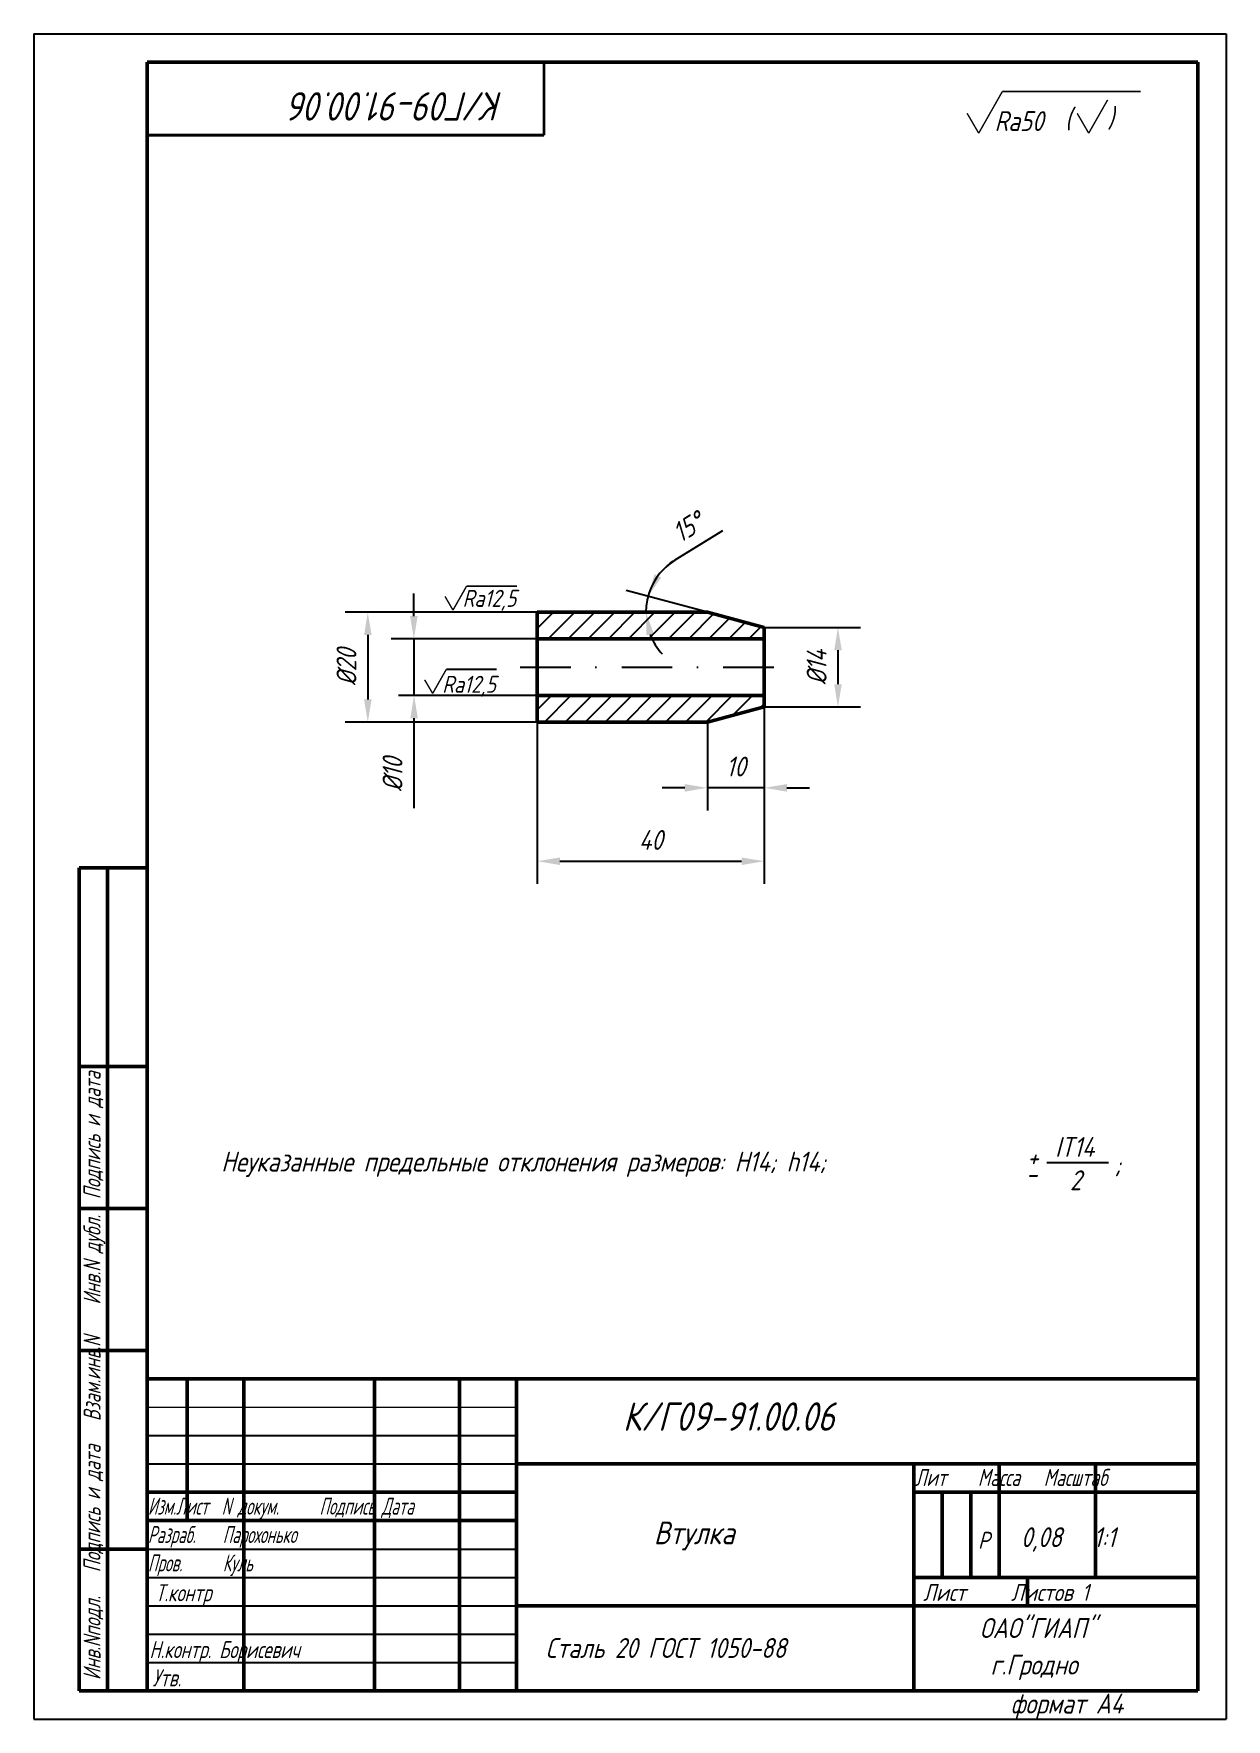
# Model space of a CAD drawing. Header units: inches. Extents: x 0 to 1942, y 0 to 841.
# Drawn here: x 1732.4 to 1942.4, y 9.6 to 306.6 of the extents above; entities that cross this region are included whole.
import ezdxf

# ---------------------------------------------------------------- set-up
doc = ezdxf.new("R2010")
doc.units = ezdxf.units.IN
doc.header["$LTSCALE"] = 0.7
doc.header["$MEASUREMENT"] = 0
doc.linetypes.add('DASHDOT', pattern=[25.4, 12.7, -6.35, 0, -6.35])
doc.styles.add('ROMANC', font='romanc', dxfattribs={"width": 0.8, "oblique": 15, "height": 3.5})
doc.styles.get("Standard").update_dxf_attribs({"font": 'romand.shx', "width": 0.8, "oblique": 15, "height": 3.5})
doc.dimstyles.get("Standard").update_dxf_attribs({"dimtxt": 3.5, "dimasz": 4, "dimexe": 4, "dimexo": 0, "dimgap": 2, "dimtad": 1, "dimdec": 0, "dimdsep": 46, "dimtxsty": 'Standard', "dimcen": 0.09, "dimadec": 0, "dimazin": 0, "dimtfac": 1, "dimtdec": 0, "dimtmove": 0, "dimatfit": 3, "dimfxl": 0, "dimtolj": 1, "dimtzin": 0, "dimlwd": 25, "dimlwe": 25, "dimarcsym": 0})

msp = doc.modelspace()

# ---------------------------------------------------------------- texts
at = {"style": 'ROMANC', "oblique": 15, "width": 0.8}
for s, p in [('(', (1913.97, 289.87)), (')', (1921.46, 290))]:
    msp.add_text(s, height=3.5, dxfattribs=at).set_placement(p)
at = {"lineweight": 35, "insert": (1815.1, 291.26), "char_height": 5, "width": 116.2188, "attachment_point": 1, "rotation": 180}
msp.add_mtext('К/Г09-91.00.06 ', dxfattribs=at)
at = {"lineweight": 25, "attachment_point": 1}
for s, insert, char_height, width in [('Ra50', (1901.57, 292.92), 3.5, 29.1251), ('Ra12,5', (1807.89, 208.58), 3, 25.3892), ('Ra12,5', (1804.3, 193.43), 3, 25.3892), ('IT14', (1912.24, 112.17), 3.5, 19.7907), (' Неуказанные предельные отклонения размеров: H14; h14; ', (1763.53, 109.58), 3.5, 158.004), ('+', (1907.29, 110.35), 3.5, 4.3989), (';', (1922.68, 109.01), 3.5, 9.0235), ('-', (1907.07, 107.42), 3.5, 6.6548), ('2', (1914.85, 106.29), 3.5, 17.1446), ('{\\W0.7;Лит    Масса   Масштаб}', (1887.57, 53.68), 3, 48.3624), ('{\\W0.6; Изм.Лист  N докум.      Подпись Дата\\P Разраб.    Парохонько\\P Пров.      Куль}', (1751.29, 48.62), 3, 75.9719), ('Р', (1898.65, 42.6), 3, 4.7355), ('0,08   1:1', (1906.22, 43.4), 3.5, 30.5998), ('{\\W0.7;Т.контр}', (1753.81, 33.36), 3, 65.7648), ('Лист     Листов 1', (1888.98, 33.43), 3, 49.4707), ('Сталь 20 ГОСТ 1050-88', (1822.51, 23.88), 3.5, 67.3789), ('{\\W0.7; Н.контр. Борисевич}', (1751.36, 23.35), 3, 40.546), ('г.Гродно', (1900.87, 20.94), 3.5, 35.0627), ('{\\W0.7;Утв.     }', (1753.29, 18.36), 3, 39.2217), ('формат А4', (1904.4, 14.08), 3.5, 32.7454)]:
    msp.add_mtext(s, dxfattribs=dict(at, insert=insert, char_height=char_height, width=width))
at = {"lineweight": 25, "char_height": 3.5, "attachment_point": 5, "rotation": 90}
for s, insert in [('\\A1;%%C20', (1787.45, 194.95)), ('\\A1;%%C10', (1795.56, 176.04))]:
    msp.add_mtext(s, dxfattribs=dict(at, insert=insert))
at = {"lineweight": 25, "insert": (1741.14, 15.09), "char_height": 3, "width": 144.2887, "attachment_point": 1, "rotation": 90}
msp.add_mtext('{\\W0.7; Инв.Nподл.   Подпись и дата   Взам.инв.N    Инв.N дубл.  Подпись и дата}', dxfattribs=at)
at = {"lineweight": 35, "attachment_point": 1}
for s, insert, char_height, width in [('К/Г09-91.00.06', (1836.11, 65.41), 5, 116.2188), ('ОАО"ГИАП"', (1898.96, 27.39), 3.5, 36.171)]:
    msp.add_mtext(s, dxfattribs=dict(at, insert=insert, char_height=char_height, width=width))
at = {"lineweight": 30, "insert": (1841.57, 44.41), "char_height": 4, "width": 61.9449, "attachment_point": 1}
msp.add_mtext('Втулка', dxfattribs=at)

# ---------------------------------------------------------------- blocks, each defined once
blk = doc.blocks.new('*D433')
at = {"color": 0, "lineweight": 25}
for p, q in [((1845.32, 213.84), (1853.73, 219.03)), ((1851.01, 204.62), (1836.68, 208.46))]:
    blk.add_line(p, q, dxfattribs=at)
for start, end in [(121.662, 165), (122.4436, 143.7218), (165, 180), (201.2782, 222.5564)]:
    blk.add_arc((1851.01, 204.62), 10.83, start, end, dxfattribs=at)
for points in [[(1842.88, 210.75), (1841.68, 211.32), (1840.55, 207.43)], [(1840.26, 200.57), (1841.57, 200.82), (1840.18, 204.62)]]:
    blk.add_solid(points, dxfattribs=at)
at = {"layer": 'DEFPOINTS', "color": 0, "lineweight": 25}
for p in [(1840.22, 205.57), (1821.04, 204.62), (1851.01, 204.62), (1851.01, 204.62), (1861.01, 201.94)]:
    blk.add_point(p, dxfattribs=at)
at = {"color": 0, "lineweight": 25, "insert": (1847.56, 219.63), "char_height": 3.5, "attachment_point": 5, "rotation": 31.662}
blk.add_mtext('\\A1;15°', dxfattribs=at)
blk = doc.blocks.new('*D434')
at = {"color": 0, "lineweight": 25}
for p, q in [((1861.01, 201.94), (1877.99, 201.94)), ((1873.99, 197.94), (1873.99, 191.95)), ((1861.01, 187.95), (1877.99, 187.95))]:
    blk.add_line(p, q, dxfattribs=at)
for points in [[(1873.33, 197.94), (1874.66, 197.94), (1873.99, 201.94)], [(1873.33, 191.95), (1874.66, 191.95), (1873.99, 187.95)]]:
    blk.add_solid(points, dxfattribs=at)
at = {"layer": 'DEFPOINTS', "color": 0, "lineweight": 25}
for p in [(1861.01, 201.94), (1861.01, 187.95), (1873.99, 187.95)]:
    blk.add_point(p, dxfattribs=at)
at = {"color": 0, "lineweight": 25, "insert": (1870.24, 194.95), "char_height": 3.5, "attachment_point": 5, "rotation": 90}
blk.add_mtext('\\A1;%%C14', dxfattribs=at)
blk = doc.blocks.new('*D435')
at = {"color": 0, "lineweight": 25}
for p, q in [((1861.01, 187.95), (1861.01, 169.69)), ((1851.01, 185.27), (1851.01, 169.69)), ((1847.01, 173.69), (1843.01, 173.69)), ((1861.01, 173.69), (1851.01, 173.69)), ((1865.01, 173.69), (1869.01, 173.69))]:
    blk.add_line(p, q, dxfattribs=at)
for points in [[(1847.01, 174.35), (1847.01, 173.02), (1851.01, 173.69)], [(1865.01, 174.35), (1865.01, 173.02), (1861.01, 173.69)]]:
    blk.add_solid(points, dxfattribs=at)
at = {"layer": 'DEFPOINTS', "color": 0, "lineweight": 25}
for p in [(1861.01, 187.95), (1851.01, 185.27), (1851.01, 173.69)]:
    blk.add_point(p, dxfattribs=at)
at = {"color": 0, "lineweight": 25, "insert": (1856.01, 177.44), "char_height": 3.5, "attachment_point": 5}
blk.add_mtext('\\A1;10', dxfattribs=at)
blk = doc.blocks.new('*D436')
at = {"color": 0, "lineweight": 25}
for p, q in [((1861.01, 187.95), (1861.01, 156.76)), ((1821.04, 185.27), (1821.04, 156.76)), ((1825.04, 160.76), (1857.01, 160.76))]:
    blk.add_line(p, q, dxfattribs=at)
for points in [[(1825.04, 161.42), (1825.04, 160.09), (1821.04, 160.76)], [(1857.01, 161.42), (1857.01, 160.09), (1861.01, 160.76)]]:
    blk.add_solid(points, dxfattribs=at)
at = {"layer": 'DEFPOINTS', "color": 0, "lineweight": 25}
for p in [(1861.01, 187.95), (1821.04, 185.27), (1861.01, 160.76)]:
    blk.add_point(p, dxfattribs=at)
at = {"color": 0, "lineweight": 25, "insert": (1841.03, 164.51), "char_height": 3.5, "attachment_point": 5}
blk.add_mtext('\\A1;40', dxfattribs=at)

# ---------------------------------------------------------------- dimensions: what is measured, and where the dimension line sits
at = {"lineweight": 25}
dim = msp.add_angular_dim_2l(base=(1840.22, 205.57), line1=((1851.01, 204.62), (1821.04, 204.62)), line2=((1861.01, 201.94), (1851.01, 204.62)), dimstyle='Standard', dxfattribs=at)
dim.commit()
dim.dimension.update_dxf_attribs({"geometry": '*D433', "text_midpoint": (1847.56, 219.63)})
dim = msp.add_linear_dim(base=(1873.99, 187.95), p1=(1861.01, 201.94), p2=(1861.01, 187.95), angle=90, text='%%C14', dimstyle='Standard', dxfattribs=at)
dim.commit()
dim.dimension.update_dxf_attribs({"geometry": '*D434', "text_midpoint": (1870.24, 194.95)})
for base, p1, p2, picture, middle in [((1861.01, 160.76), (1821.04, 185.27), (1861.01, 187.95), '*D436', (1841.03, 164.51)), ((1851.01, 173.69), (1861.01, 187.95), (1851.01, 185.27), '*D435', (1856.01, 177.44))]:
    dim = msp.add_linear_dim(base=base, p1=p1, p2=p2, dimstyle='Standard', dxfattribs=at)
    dim.commit()
    dim.dimension.update_dxf_attribs({"geometry": picture, "text_midpoint": middle})

# ---------------------------------------------------------------- linework, layer by layer
for p, q in [((1732.37, 306.57), (1732.37, 9.57)), ((1732.37, 306.57), (1942.37, 306.57)), ((1942.37, 306.57), (1942.37, 9.57)), ((1732.37, 9.57), (1942.37, 9.57))]:
    msp.add_line(p, q)
at = {"lineweight": 50}
for p, q in [((1752.37, 301.57), (1752.37, 14.57)), ((1752.37, 301.57), (1937.37, 301.57)), ((1937.37, 301.57), (1937.37, 14.57)), ((1821.04, 204.62), (1821.04, 185.27)), ((1851.01, 204.62), (1821.04, 204.62)), ((1861.01, 201.94), (1851.01, 204.62)), ((1821.04, 199.95), (1861.01, 199.95)), ((1821.04, 189.95), (1861.01, 189.95)), ((1861.01, 187.95), (1851.01, 185.27)), ((1851.01, 185.27), (1821.04, 185.27)), ((1740.37, 159.57), (1740.37, 14.57)), ((1740.37, 159.57), (1752.37, 159.57)), ((1745.37, 159.57), (1745.37, 14.57)), ((1740.37, 124.57), (1752.37, 124.57)), ((1740.37, 99.57), (1752.37, 99.57)), ((1740.37, 74.57), (1752.37, 74.57)), ((1752.37, 69.57), (1937.37, 69.57)), ((1759.37, 69.57), (1759.37, 44.57)), ((1769.37, 69.57), (1769.37, 14.57)), ((1792.37, 69.57), (1792.37, 14.57)), ((1807.37, 69.57), (1807.37, 14.57)), ((1817.37, 69.57), (1817.37, 14.57)), ((1887.37, 54.57), (1887.37, 14.57)), ((1902.37, 54.57), (1902.37, 34.57)), ((1919.37, 54.57), (1919.37, 34.57)), ((1752.37, 49.57), (1817.37, 49.57)), ((1887.37, 49.57), (1937.37, 49.57)), ((1892.37, 49.57), (1892.37, 34.57)), ((1897.37, 49.57), (1897.37, 34.57)), ((1752.37, 44.57), (1817.37, 44.57)), ((1740.37, 39.57), (1752.37, 39.57)), ((1887.37, 34.57), (1937.37, 34.57)), ((1907.37, 34.57), (1907.37, 29.57)), ((1740.37, 14.57), (1937.37, 14.57))]:
    msp.add_line(p, q, dxfattribs=at)
at = {"lineweight": 25}
for p, q in [((1799.31, 203.95), (1799.31, 207.95)), ((1821.04, 204.62), (1787.2, 204.62)), ((1821.04, 201.78), (1823.88, 204.62)), ((1822.96, 199.95), (1827.63, 204.62)), ((1826.5, 199.95), (1831.05, 204.51)), ((1830.03, 199.95), (1834.7, 204.62)), ((1833.57, 199.95), (1838.24, 204.62)), ((1837.1, 199.95), (1841.77, 204.62)), ((1840.64, 199.95), (1845.31, 204.62)), ((1844.17, 199.95), (1848.85, 204.62)), ((1847.71, 199.95), (1852.09, 204.33)), ((1851.24, 199.95), (1854.88, 203.59)), ((1854.78, 199.95), (1857.67, 202.84)), ((1858.31, 199.95), (1860.46, 202.09)), ((1791.2, 200.62), (1791.2, 189.27)), ((1821.04, 199.95), (1795.31, 199.95)), ((1799.31, 199.95), (1799.31, 189.95)), ((1831.01, 199.95), (1829.01, 199.95)), ((1821.04, 189.95), (1796.61, 189.95)), ((1821.04, 187.46), (1823.53, 189.95)), ((1822.29, 185.27), (1826.97, 189.95)), ((1825.96, 185.27), (1830.64, 189.95)), ((1827.04, 189.89), (1827.1, 189.95)), ((1831.01, 189.95), (1827.04, 189.95)), ((1829.49, 185.27), (1834.17, 189.95)), ((1833.03, 185.27), (1837.71, 189.95)), ((1836.56, 185.27), (1841.24, 189.95)), ((1840.1, 185.27), (1844.78, 189.95)), ((1843.64, 185.27), (1848.31, 189.95)), ((1847.17, 185.27), (1851.85, 189.95)), ((1850.71, 185.27), (1855.39, 189.95)), ((1855.42, 186.45), (1858.92, 189.95)), ((1860.25, 187.75), (1861.01, 188.5)), ((1821.04, 185.27), (1787.2, 185.27)), ((1799.31, 185.95), (1799.31, 170.13)), ((1910.79, 107.65), (1921.62, 107.65)), ((1752.37, 59.57), (1817.37, 59.57)), ((1752.37, 54.57), (1817.37, 54.57)), ((1752.37, 39.57), (1817.37, 39.57)), ((1752.37, 34.57), (1817.37, 34.57)), ((1752.37, 29.57), (1817.37, 29.57)), ((1752.37, 24.57), (1817.37, 24.57)), ((1752.37, 19.57), (1817.37, 19.57))]:
    msp.add_line(p, q, dxfattribs=at)
at = {"linetype": 'Continuous', "lineweight": 50}
msp.add_line((1861.01, 201.95), (1861.01, 187.95), dxfattribs=at)
at = {"linetype": 'DASHDOT'}
msp.add_line((1818.04, 194.95), (1864.29, 194.95), dxfattribs=at)
at = {"lineweight": 15}
msp.add_line((1752.37, 64.57), (1817.37, 64.57), dxfattribs=at)
at = {"color": 1, "lineweight": 50}
for p, q in [((1817.37, 54.57), (1937.37, 54.57)), ((1817.37, 29.57), (1937.37, 29.57))]:
    msp.add_line(p, q, dxfattribs=at)
for points, const_width in [([(1822.23, 288.68), (1822.23, 301.68)], 0.5), ([(1898.78, 289.04), (1902.94, 296.38)], 0.25), ([(1902.94, 296.38), (1927.3, 296.38)], 0.3), ([(1918.15, 289.04), (1921.49, 294.92)], 0.25), ([(1896.74, 292.54), (1898.78, 289.04)], 0.25), ([(1916.12, 292.54), (1918.15, 289.04)], 0.25), ([(1752.23, 288.68), (1822.23, 288.68)], 0.5), ([(1806.2, 205), (1808.61, 209.25)], 0.25), ([(1808.61, 209.25), (1817.49, 209.25)], 0.3), ([(1804.8, 207.42), (1806.2, 205)], 0.25), ([(1802.62, 190.32), (1805.03, 194.57)], 0.25), ([(1805.03, 194.57), (1813.9, 194.57)], 0.3), ([(1801.21, 192.73), (1802.62, 190.32)], 0.25)]:
    msp.add_lwpolyline(points, dxfattribs=dict(const_width=const_width))
at = {"lineweight": 25}
for points in [[(1790.54, 200.62), (1791.87, 200.62), (1791.2, 204.62)], [(1798.65, 203.95), (1799.98, 203.95), (1799.31, 199.95)], [(1790.54, 189.27), (1791.87, 189.27), (1791.2, 185.27)], [(1798.69, 185.95), (1800.02, 185.95), (1799.35, 189.95)]]:
    msp.add_solid(points, dxfattribs=at)

msp.set_redraw_order([(e.dxf.handle, doc.entitydb.next_handle()) for e in msp.query("TEXT MTEXT ATTDEF DIMENSION ARC_DIMENSION")])  # texts and dimensions are drawn at this point

doc.saveas('drawing.dxf')
